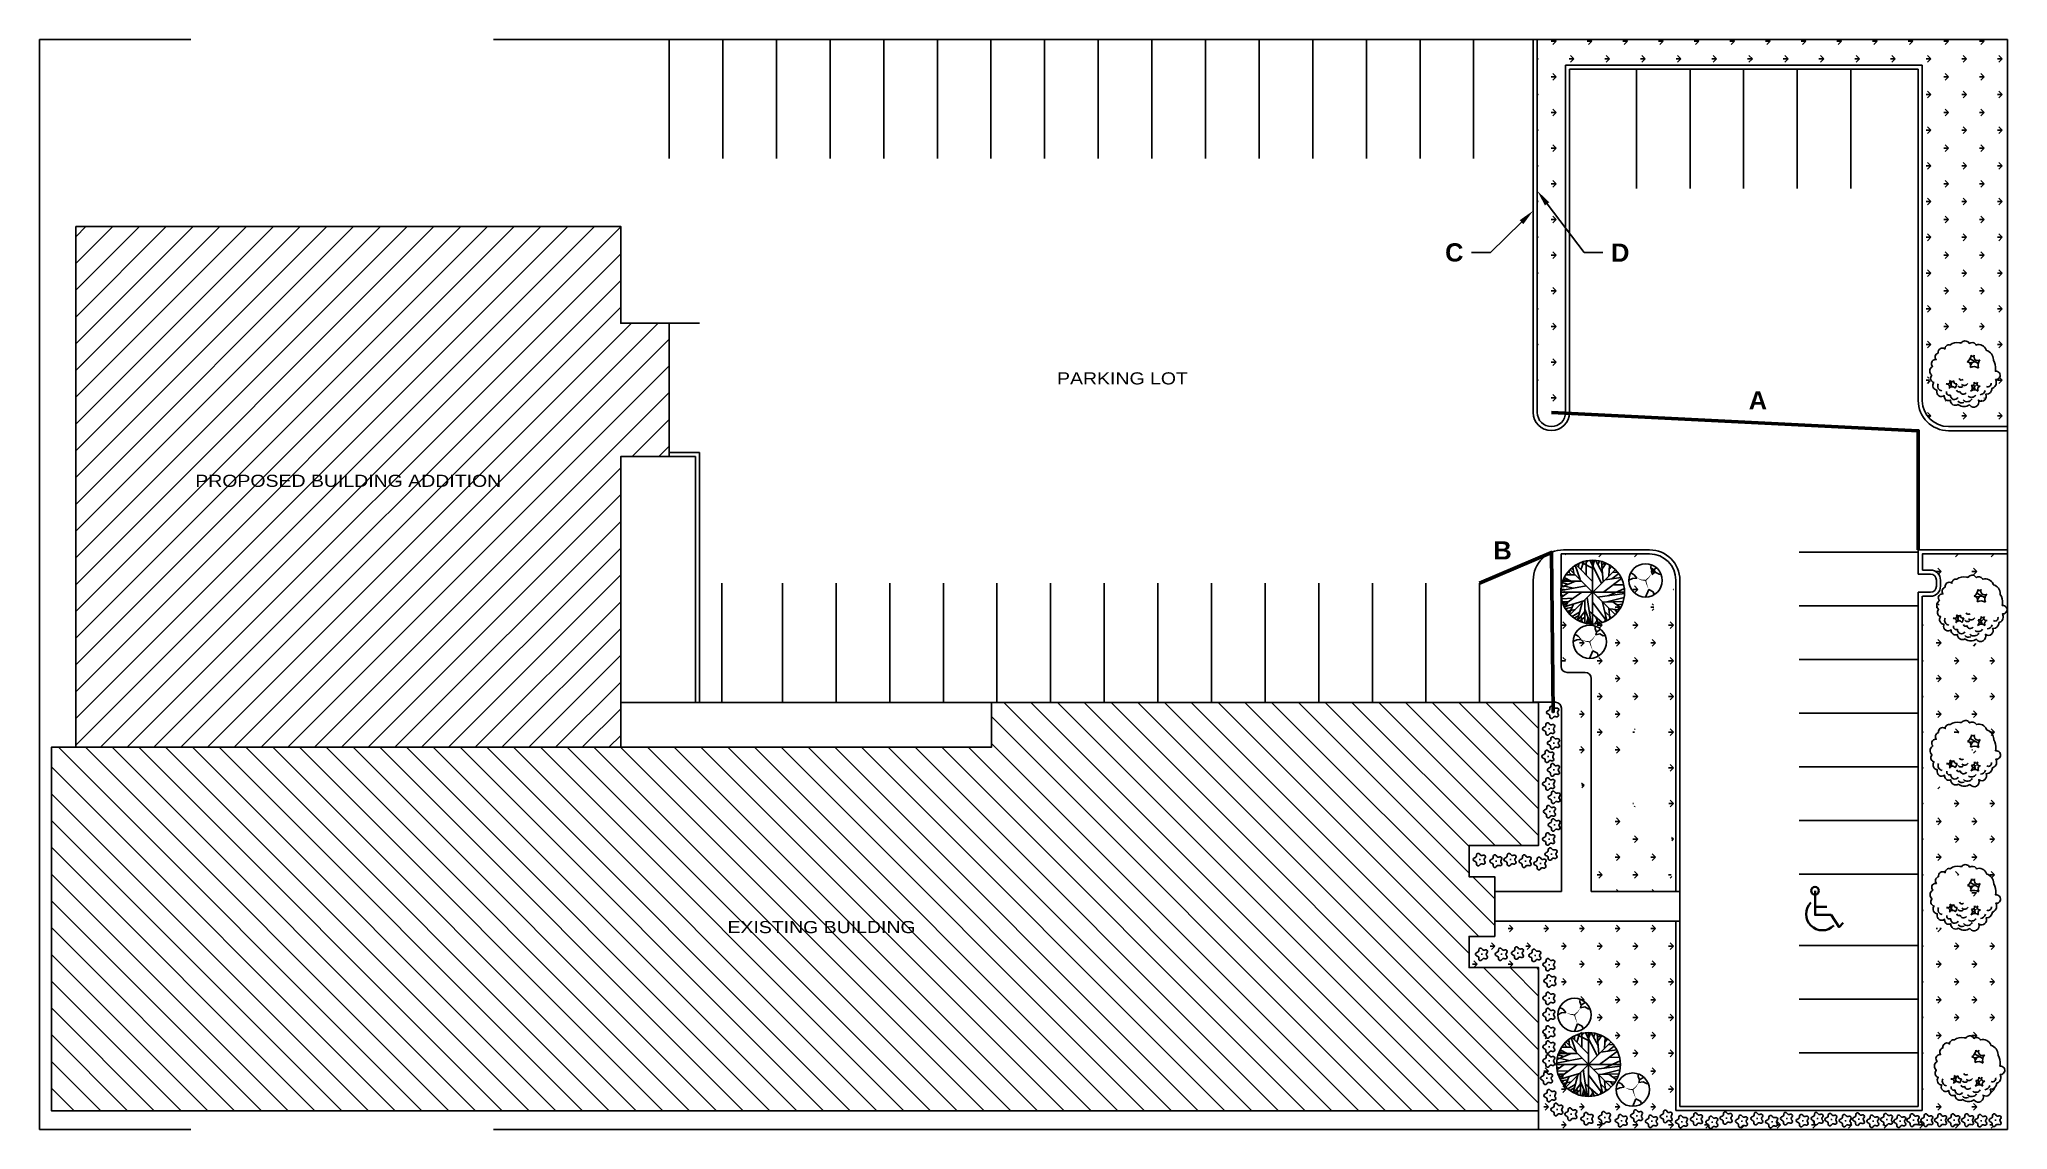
# Model space of a CAD drawing. Header units: feet. Extents: x 0 to 325, y 0 to 180.
import ezdxf
from ezdxf import colors
from ezdxf.entities.mleader import LeaderData, LeaderLine
from ezdxf.math import Vec2, Vec3

# ---------------------------------------------------------------- set-up
doc = ezdxf.new("R2010")
doc.units = ezdxf.units.FT
doc.header["$MEASUREMENT"] = 0
doc.linetypes.add('PHANTOM', pattern=[2.5, 1.25, -0.25, 0.25, -0.25, 0.25, -0.25])
doc.layers.get('0').update_dxf_attribs({"linetype": 'CONTINUOUS'})
for name, color, linetype in [('Arch_Site_ExBldg', 251, 'CONTINUOUS'), ('Arch_Site_ExConcCurb', 5, 'CONTINUOUS'), ('Arch_Site_ExParking_Stalls', 4, 'CONTINUOUS'), ('Arch_Site_Propline', 4, 'PHANTOM'), ('Arch_Site_SHRUBS', 92, 'CONTINUOUS'), ('Arch_Site_Text', 7, 'CONTINUOUS'), ('Arch_Site_TREES', 84, 'CONTINUOUS'), ('Arch_Sitel_Bldg.', 43, 'CONTINUOUS'), ('GE-002-2', 40, 'CONTINUOUS')]:
    doc.layers.add(name, color=color, linetype=linetype)
doc.styles.add('SANS-115', font='sanss___.ttf', dxfattribs={"width": 1.15})
doc.styles.add('SANSSERIFBOLD', font='sanssb__.ttf')
pattern_1 = [(180, (-21.8754, 121.607), (-2.946278, -2.946278), [0.78125, -5.111307]), (135, (-21.8754, 121.607), (-2.94628, -2.94628), [0.78125, -3.385417]), (225, (-21.8754, 121.607), (2.94628, -2.94628), [0.78125, -3.385417])]

msp = doc.modelspace()

# ---------------------------------------------------------------- texts
at = {"color": 1, "style": 'SANSSERIFBOLD'}
for s, p in [('A', (282.25, 118.91)), ('B', (240.09, 94.13))]:
    msp.add_text(s, height=3, dxfattribs=at).set_placement(p)
at = {"layer": 'Arch_Site_Text', "char_height": 2, "style": 'SANS-115'}
for s, insert, width, attachment_point in [('PARKING LOT', (168.04, 125.03), 23.3493, 1), ('PROPOSED BUILDING ADDITION', (51, 108.12), 49.6125, 2), ('EXISTING BUILDING', (113.62, 34.44), 30.5058, 1)]:
    msp.add_mtext(s, dxfattribs=dict(at, insert=insert, width=width, attachment_point=attachment_point))

# ---------------------------------------------------------------- blocks, each defined once
blk = doc.blocks.new('Tree1')
for p, q in [((1.84, 2.22), (0.88, 2.09)), ((2.29, 1.95), (0.94, 2.73)), ((1.36, 2.18), (1.07, 1.72)), ((-2.02, -1.91), (-2.4, -1.31)), ((-2.21, -1.54), (-2.05, -1.04)), ((1.75, -2.23), (1.3, -2.05)), ((1.81, -2.42), (1.55, -1.63)), ((1.68, -1.91), (2.16, -1.45))]:
    blk.add_line(p, q)
blk.add_lwpolyline([(-0.65, 5.35), (-0.79, 5.38, 0.233912), (-2.39, 5.01, 0.503334), (-3.2, 4.36), (-3.27, 4.4, 0.669178), (-4.3, 3.71), (-4.4, 3.66, 0.501791), (-4.65, 2.59), (-4.79, 2.59, 0.669753), (-5.25, 1.48), (-5.32, 1.43, 0.506877), (-5.39, 0.04), (-5.49, -0.14, 0.50807), (-5.04, -1.16), (-5.07, -1.21, 0.604429), (-4.51, -2.42), (-4.54, -2.56, 0.721665), (-3.31, -3.34), (-3.31, -3.48, 0.571157), (-2.29, -4.09), (-2.29, -4.13, 0.58413), (-1.05, -4.83), (-0.98, -4.88, 0.29945), (0.85, -4.88), (0.89, -4.92, 0.881287), (2.33, -4.09), (2.4, -4.13, 0.773911), (3.53, -3.11), (3.6, -3.11, 0.41034), (4.59, -2.14), (4.7, -2.09, 0.446165), (5.15, -0.7), (5.22, -0.7, 1.078884), (5.12, 0.69), (5.15, 0.97, 0.178022), (4.8, 2.5), (4.8, 2.59, 0.336876), (3.64, 4.12), (3.6, 4.22, 0.401413), (1.95, 5.01), (1.88, 5.1, 0.392042), (0.82, 5.28), (0.75, 5.38, 0.518997), (-0.52, 5.33)], format="xyb", close=True)
for centre, radius, start, end in [((-0.51, 3.55), 1.66, 307.2011, 352.3009), ((1.39, 3.4), 0.268, 196.6364, 343.3636), ((2.22, 3.06), 0.629, 154.7784, 305.3166), ((0.44, 1.61), 0.613, 329.9007, 85.4842), ((1.59, 0.05), 1.39, 56.3805, 116.0143), ((3.5, 1.71), 1.25, 137.6158, 203.209), ((-3.62, -1.78), 0.776, 151.0951, 264.9167), ((-2.78, -1.06), 0.4, 239.3789, 31.1177), ((-2.95, -1.91), 0.506, 326.9926, 92.917), ((-2.49, -2.84), 0.455, 160.7898, 297.9907), ((-2, -2.46), 0.593, 37.7844, 152.7504), ((-2.08, -0.6), 0.436, 215.1672, 317.0471), ((-1.62, -3.34), 0.656, 171.6823, 330.9212), ((-1.35, -1), 0.419, 166.1806, 284.8346), ((-4.09, -0.62), 2.95, 329.9502, 344.4972), ((-0.96, -2.44), 0.314, 184.6947, 318.1365), ((-0.62, -1.47), 0.504, 210.0333, 316.9232), ((-0.47, -0.34), 0.438, 206.6201, 310.304), ((-0.15, -2.51), 0.598, 192.6971, 322.8693), ((0, -0.98), 0.699, 227.4798, 327.3238), ((1.17, -2.79), 0.842, 229.5022, 327.1741), ((0.68, -2.1), 0.619, 305.7896, 42.2257), ((1.67, -3.56), 1.15, 56.8511, 123.1489), ((1.24, -1.28), 0.411, 255.9127, 21.7324), ((1.91, -1.06), 0.297, 193.1088, 346.8912), ((2.48, -1.4), 0.394, 136.4013, 289.6309), ((2.75, -2.3), 0.546, 104.3993, 213.1112), ((2.55, -2.27), 0.927, 273.7672, 345.2386), ((3.93, -1.39), 0.498, 238.8912, 14.5226), ((-0.43, -3.69), 0.864, 220.7316, 293.3103), ((0.46, -3.42), 0.931, 223.9191, 330.2475)]:
    blk.add_arc(centre, radius, start, end)
blk = doc.blocks.new('Tree2')
for p, q in [((-4.03, 3.36), (-3.56, 2.9)), ((-3.86, 3.2), (-3.9, 3.54)), ((3.69, 3.69), (-3.69, -3.69)), ((3.69, -3.69), (-3.69, 3.69)), ((-3.53, 3.92), (-3.21, 3.8)), ((-3.25, 4.13), (-3.1, 3.12)), ((-2.87, 4.43), (-2.05, 2.07)), ((-2.74, 4.49), (-0.02, 1.77)), ((-2.32, 4.09), (-2.31, 4.73)), ((-1.94, 3.7), (-1.46, 5.07)), ((-1.86, 4.91), (0, 3.96)), ((-1.1, 4.83), (-0.7, 5.23)), ((-1.09, 2.83), (-1.1, 5.17)), ((-0.47, 5.25), (1.45, 1.48)), ((0.21, 4.83), (-0.13, 5.27)), ((0, 5.27), (0, -5.27)), ((0.04, 4.27), (0.32, 5.25)), ((1.61, 3.12), (0.48, 5.25)), ((0.86, 4.53), (1.13, 5.15)), ((1.73, 1.71), (1.44, 5.07)), ((1.5, 4.49), (2.04, 4.85)), ((1.56, 3.84), (2.24, 4.77)), ((2.78, 4.47), (2.66, 2.69)), ((2.74, 3.74), (3.15, 4.23)), ((3.26, 3.26), (4.1, 3.3)), ((-5.27, 0), (5.27, 0)), ((-5.25, 0.25), (-1.06, 1.06)), ((-2.84, 1.81), (-5.2, 0.82)), ((-5.16, 1.12), (-3.16, 0.66)), ((-5.02, 1.58), (-4.13, 1.3)), ((-4.92, 1.83), (-1.83, 1.83)), ((-4.82, 2.15), (-4.2, 1.85)), ((-4.8, -2.17), (-1.78, 0.01)), ((-4.68, 2.41), (-3.53, 1.83)), ((-4.38, 2.88), (-2.88, 2.88)), ((4.78, 2.23), (1.84, 0.03)), ((2.05, 2.05), (4.69, 2.41)), ((2.58, -0.59), (5.23, 0.62)), ((3.18, 2.21), (4.3, 3.08)), ((3.39, 1.18), (5.12, 1.2)), ((-5.25, -0.43), (-4.77, -0.59)), ((-3.98, -0.01), (-5.19, -0.88)), ((-5.14, -1.08), (-3.21, -1.02)), ((-5.02, -1.62), (-3.98, -1.58)), ((-4.63, -1.6), (-4.88, -1.94)), ((-4.68, -2.41), (-1.47, -1.46)), ((-3.42, -2.55), (-4.52, -2.69)), ((-4.15, -1.7), (-4.41, -2.31)), ((-4.09, -2.65), (-4.35, -2.95)), ((-2.85, -2.85), (-4.23, -3.13)), ((-3.84, -3.05), (-4.1, -3.28)), ((-3.16, -1.98), (-3.87, -3.56)), ((-1.75, -1.78), (-2.51, -4.63)), ((-1.29, -3.19), (-2.43, -4.65)), ((-1.3, -1.32), (-1.29, -5.07)), ((-1.29, -2.83), (-0.34, -5.23)), ((-0.89, -0.88), (-0.22, -5.25)), ((-0.54, -3.19), (1.57, -5.01)), ((0, -1.68), (2.27, -4.73)), ((0.82, -0.81), (5.24, -0.25)), ((1.64, -1.64), (2.35, -4.69)), ((1.65, -1.64), (5.04, -1.52)), ((2.01, -3.21), (3.11, -4.26)), ((2.32, -1.62), (5.18, -0.86)), ((2.67, -2.65), (2.84, -4.4)), ((2.77, -2.75), (4.36, -2.93)), ((3.35, -1.6), (4.61, -2.55)), ((3.65, -2.87), (4.05, -3.34)), ((4.04, -2.11), (4.89, -1.96)), ((-2.17, -3.32), (-3.41, -4.02)), ((-2.31, -3.86), (-3.05, -4.28)), ((-1.29, -4.16), (-2.2, -4.77)), ((-1.89, -4), (-1.75, -4.93)), ((-0.75, -4.18), (-1.01, -5.15)), ((-0.56, -4.63), (-0.82, -5.17)), ((0.74, -4.67), (0.34, -5.23)), ((0.52, -4.1), (0.93, -5.15)), ((2.18, -3.94), (2.02, -4.83))]:
    blk.add_line(p, q)
blk.add_circle((0, 0), 5.27)
blk = doc.blocks.new('Shrub')
for p, q in [((-2.75, 0.03), (-2.14, 0.32)), ((-2.46, 1.24), (-1.88, 0.94)), ((-2.14, 0.32), (-1.43, 0.39)), ((-1.88, 0.94), (-1.43, 0.39)), ((0.91, 2.59), (0.88, 2.15)), ((0.88, 2.15), (1.11, 1.6)), ((1.11, 1.6), (1.01, 1.16)), ((1.7, 1.3), (1.01, 1.16)), ((1.8, 2.08), (1.11, 1.6)), ((2.25, 1.01), (1.7, 1.3)), ((2.56, 1.02), (2.25, 1.01)), ((-0.02, -2.75), (0.51, -1.51)), ((1.27, -1.88), (0.51, -1.51)), ((1.41, -2.36), (1.27, -1.88))]:
    blk.add_line(p, q)
for points in [[(-1.43, 0.39, 0, 0.115, 0), (-0.7, 0.09, 0.115, 0.183, 0), (0, 0, 0.183, 0.183, 0)], [(1.01, 1.16, 0, 0.115, 0), (0.52, 0.48, 0.115, 0.183, 0), (0, 0, 0, 0, 0)], [(0.51, -1.51, 0, 0.115, 0), (0.21, -0.68, 0.115, 0.183, 0), (0, 0, 0, 0, 0)]]:
    blk.add_lwpolyline(points, format="xyseb")
blk.add_circle((0, 0), 2.75)
blk = doc.blocks.new('Plant')
blk.add_lwpolyline([(-0.02, -0.92, -0.726543), (-0.54, -0.74), (-0.54, -0.58, 0.32492), (-0.73, -0.31), (-0.88, -0.26, -0.726543), (-0.87, 0.28), (-0.72, 0.33, 0.32492), (-0.52, 0.6), (-0.52, 0.76, -0.726543), (0, 0.92), (0.09, 0.79, 0.32492), (0.41, 0.68), (0.56, 0.73, -0.726543), (0.87, 0.28), (0.78, 0.16, 0.32492), (0.77, -0.18), (0.86, -0.31, -0.726543), (0.54, -0.74), (0.39, -0.69, 0.32492), (0.07, -0.79)], format="xyb", close=True)
for points in [[(-0.09, 0), (0.09, 0)], [(0, -0.09), (0, 0.09)]]:
    blk.add_lwpolyline(points)
blk = doc.blocks.new('HC')
at = {"color": 1, "lineweight": 30}
for points in [[(-0.0421, 0.0799), (-0.0421, 0.064), (-0.0421, 0.0136), (0.0071, 0.0136)], [(-0.0421, 0.0136), (-0.0421, -0.0196), (0.0243, -0.0196), (0.0575, -0.07), (0.0747, -0.0528)]]:
    blk.add_lwpolyline(points, dxfattribs=at)
blk.add_circle((-0.0421, 0.0799), 0.016, dxfattribs=at)
blk.add_arc((-0.012, -0.0165), 0.0669, 135, 315, dxfattribs=at)

# ---------------------------------------------------------------- hatches: boundary and pattern name
at = {"layer": 'Arch_Site_ExBldg'}
h = msp.add_hatch(dxfattribs=at)
h.set_pattern_fill('LINE', color=256, scale=25, angle=135)
h.paths.add_polyline_path([(2, 63.12), (2, 3.12), (247.56, 3.12), (247.56, 26.74), (236.08, 26.74), (236.08, 31.91), (240.32, 31.91), (240.32, 41.74), (236.08, 41.74), (236.08, 46.91), (247.56, 46.91), (247.56, 70.54), (157.2, 70.54), (157.2, 63.12)])
h.paths.add_polyline_path([(112.83, 31.3), (144.34, 31.3), (144.34, 35.5), (112.83, 35.5)], flags=24)
at = {"layer": 'Arch_Site_TREES'}
h = msp.add_hatch(dxfattribs=at)
h.set_pattern_fill('GRASS', color=256, scale=4.16667, angle=90, style=0)
edge = h.paths.add_edge_path()
edge.add_arc((315.24, 120.39), 4.33, 180, 270)
edge.add_line((315.24, 116.06), (325, 116.06))
edge.add_line((325, 116.06), (325, 180))
edge.add_line((325, 180), (247.33, 180))
edge.add_line((247.33, 180), (247.33, 118.4))
edge.add_arc((249.66, 118.4), 2.33, 180, 360)
edge.add_line((252, 118.4), (252, 175.75))
edge.add_line((252, 175.75), (310.91, 175.75))
edge.add_line((310.91, 175.75), (310.91, 120.39))
edge = h.paths.add_edge_path(flags=16)
edge.add_line((318.31, 129.96), (318.38, 129.87))
edge.add_arc((318.81, 129.2), 0.79, 37.2348, 122.8639, ccw=False)
edge.add_line((319.44, 129.68), (319.51, 129.59))
edge.add_arc((319.92, 128.33), 1.33, 20.8068, 108.2914, ccw=False)
edge.add_line((321.16, 128.8), (321.2, 128.71))
edge.add_arc((320.77, 127.18), 1.59, 0, 74.4697, ccw=False)
edge.add_line((322.36, 127.18), (322.36, 127.08))
edge.add_arc((320.46, 125.84), 2.28, -7.219, 33.1575, ccw=False)
edge.add_line((322.71, 125.55), (322.68, 125.28))
edge.add_arc((322.78, 124.58), 0.7, -90, 98.6922, ccw=False)
edge.add_line((322.78, 123.88), (322.71, 123.88))
edge.add_arc((321.86, 123.39), 0.984, -66.3179, 29.861, ccw=False)
edge.add_line((322.26, 122.49), (322.15, 122.45))
edge.add_arc((321.16, 122.46), 0.987, 270, 359.2411, ccw=False)
edge.add_line((321.16, 121.47), (321.09, 121.47))
edge.add_arc((320.4, 121.11), 0.786, -123.3407, 27.606, ccw=False)
edge.add_line((319.96, 120.45), (319.89, 120.5))
edge.add_arc((319.12, 120.17), 0.841, -142.7652, 22.7921, ccw=False)
edge.add_line((318.45, 119.66), (318.41, 119.71))
edge.add_arc((317.5, 121.1), 1.67, 236.6593, 303.3407, ccw=False)
edge.add_line((316.58, 119.71), (316.51, 119.75))
edge.add_arc((316.09, 120.45), 0.813, 180, 301.1618, ccw=False)
edge.add_line((315.27, 120.45), (315.27, 120.5))
edge.add_arc((314.94, 121.1), 0.689, 180, 298.9327, ccw=False)
edge.add_line((314.25, 121.1), (314.25, 121.24))
edge.add_arc((313.77, 121.84), 0.772, 165.7841, 309.0507, ccw=False)
edge.add_line((313.02, 122.03), (313.05, 122.17))
edge.add_arc((313.09, 122.92), 0.752, 142.7652, 267.3651, ccw=False)
edge.add_line((312.49, 123.37), (312.52, 123.42))
edge.add_arc((312.67, 124.1), 0.693, 150.3169, 258.052, ccw=False)
edge.add_line((312.07, 124.44), (312.17, 124.63))
edge.add_arc((312.72, 125.3), 0.864, 123.3407, 230.8583, ccw=False)
edge.add_line((312.24, 126.02), (312.31, 126.06))
edge.add_arc((312.77, 126.53), 0.651, 90, 225.2493, ccw=False)
edge.add_line((312.77, 127.18), (312.91, 127.18))
edge.add_arc((313.43, 127.62), 0.683, 113.6821, 220.2705, ccw=False)
edge.add_line((313.16, 128.24), (313.27, 128.29))
edge.add_arc((313.92, 128.43), 0.669, 56.6593, 191.8176, ccw=False)
edge.add_line((314.29, 128.99), (314.36, 128.94))
edge.add_arc((315, 128.96), 0.647, 75.2564, 182.1271, ccw=False)
edge.add_arc((316.35, 128.16), 1.85, 76.9277, 129.5896, ccw=False)
edge.add_line((316.77, 129.97), (316.91, 129.93))
edge.add_line((316.91, 129.93), (317.04, 129.91))
edge.add_arc((317.69, 129.49), 0.777, 37.2348, 146.9516, ccw=False)
edge = h.paths.add_edge_path(flags=0)
edge.add_arc((319.78, 127.64), 0.629, 154.7784, 159.9101, ccw=False)
edge.add_arc((318.95, 127.99), 0.268, 331.3248, 343.3636, ccw=False)
edge.add_arc((319.78, 127.64), 0.629, 159.9101, 321.6843)
edge.add_arc((321.06, 126.29), 1.25, 129.3852, 203.209)
edge.add_arc((319.15, 124.64), 1.39, 56.3805, 116.0143)
edge.add_arc((318, 126.2), 0.613, 329.9007, 445.4842)
edge.add_arc((317.05, 128.13), 1.66, 307.2011, 358.9342)
edge.add_arc((318.95, 127.99), 0.268, 154.5986, 331.3248)
edge = h.paths.add_edge_path(flags=0)
edge.add_arc((316.21, 123.58), 0.419, 136.4708, 284.8346)
edge.add_arc((313.47, 123.97), 2.95, 329.9502, 344.4972, ccw=False)
edge.add_arc((315.56, 122.13), 0.593, 37.7844, 147.4509)
edge.add_arc((314.61, 122.67), 0.506, 326.9926, 333.2088, ccw=False)
edge.add_arc((315.56, 122.13), 0.593, 147.4509, 152.7504, ccw=False)
edge.add_arc((314.61, 122.67), 0.506, 333.2088, 423.4065)
edge.add_arc((314.78, 123.52), 0.4, 239.3789, 276.9446, ccw=False)
edge.add_arc((314.61, 122.67), 0.506, 63.4065, 92.917, ccw=False)
edge.add_arc((314.78, 123.52), 0.4, 276.9446, 395.3392)
edge.add_arc((315.48, 123.98), 0.436, 211.2896, 345.6043)
edge = h.paths.add_edge_path(flags=0)
edge.add_arc((318.8, 123.3), 0.411, 14.5023, 21.7324, ccw=False)
edge.add_arc((319.47, 123.52), 0.297, 203.1259, 312.0149)
edge.add_arc((320.04, 123.18), 0.394, 136.4013, 162.5048, ccw=False)
edge.add_arc((319.47, 123.52), 0.297, 312.0149, 346.8912, ccw=False)
edge.add_arc((320.04, 123.18), 0.394, 162.5048, 283.5548)
edge.add_arc((320.31, 122.28), 0.546, 104.3993, 108.7863, ccw=False)
edge.add_arc((320.04, 123.18), 0.394, 283.5548, 289.6309, ccw=False)
edge.add_arc((320.31, 122.28), 0.546, 108.7863, 213.1112)
edge.add_arc((319.23, 121.02), 1.15, 56.8511, 125.0014)
edge.add_arc((318.24, 122.49), 0.619, 302.3607, 402.2257)
edge.add_arc((318.8, 123.3), 0.411, 255.9127, 374.5023)
edge.add_arc((319.47, 123.52), 0.297, 193.1088, 203.1259, ccw=False)
h = msp.add_hatch(dxfattribs=at)
h.set_pattern_fill('GRASS', color=256, scale=4.166667, angle=90, style=0)
h.set_pattern_definition(pattern_1)
h.paths.add_polyline_path([(318.12, 80.34), (318.05, 80.39, -0.58413), (316.81, 81.08), (316.81, 81.13, -0.571157), (315.79, 81.73), (315.79, 81.87, -0.721665), (314.56, 82.66), (314.59, 82.8, -0.604429), (314.03, 84), (314.06, 84.05, -0.50807), (313.61, 85.07), (313.71, 85.26, -0.506877), (313.78, 86.65), (313.85, 86.69, -0.669753), (314.31, 87.81), (314.45, 87.81, -0.501791), (314.7, 88.88), (314.8, 88.92, -0.669178), (315.83, 89.62), (315.9, 89.57, -0.503334), (316.71, 90.22, -0.233912), (318.31, 90.6), (318.45, 90.56), (318.58, 90.55, -0.518997), (319.85, 90.59), (319.92, 90.5, -0.392042), (320.97, 90.31), (321.05, 90.22, -0.401413), (322.7, 89.43), (322.74, 89.34, -0.336876), (323.9, 87.81), (323.9, 87.72, -0.178022), (324.25, 86.18), (324.22, 85.91, -0.381766), (325, 85.4), (325, 95.04), (310.92, 95.04), (310.92, 92.38), (312.25, 92.38, -0.414214), (313.92, 90.72), (313.92, 89.72, -0.414214), (312.25, 88.05), (310.91, 88.05), (310.91, 3.16), (270.21, 3.16), (270.21, 34.4), (240.32, 34.4), (240.32, 31.94), (236.01, 31.94), (236.01, 26.77), (247.56, 26.77), (247.56, 3.12), (247.56, 0), (325, 0), (325, 85.03, -0.338911), (324.32, 84.51), (324.25, 84.51, -0.446165), (323.8, 83.12), (323.69, 83.08, -0.41034), (322.7, 82.1), (322.63, 82.1, -0.773911), (321.5, 81.08), (321.43, 81.13, -0.881287), (319.99, 80.29), (319.95, 80.34, -0.29945)])
h.paths.add_polyline_path([(318.13, 65.48), (318.2, 65.38, -0.392042), (319.26, 65.2), (319.33, 65.11, -0.401413), (320.99, 64.32), (321.02, 64.22, -0.336876), (322.19, 62.69), (322.19, 62.6, -0.178022), (322.54, 61.07), (322.5, 60.79, -1.078884), (322.61, 59.4), (322.54, 59.4, -0.446165), (322.08, 58.01), (321.98, 57.96, -0.41034), (320.99, 56.99), (320.92, 56.99, -0.773911), (319.79, 55.97), (319.72, 56.01, -0.881287), (318.27, 55.18), (318.24, 55.22, -0.29945), (316.4, 55.22), (316.33, 55.27, -0.58413), (315.1, 55.97), (315.1, 56.01, -0.571157), (314.08, 56.62), (314.08, 56.75, -0.721665), (312.84, 57.54), (312.88, 57.68, -0.604429), (312.31, 58.89), (312.35, 58.94, -0.50807), (311.89, 59.96), (312, 60.14, -0.506877), (312.07, 61.53), (312.14, 61.58, -0.669753), (312.6, 62.69), (312.74, 62.69, -0.501791), (312.98, 63.76), (313.09, 63.81, -0.669178), (314.11, 64.5), (314.18, 64.46, -0.503334), (314.99, 65.11, -0.233912), (316.59, 65.48), (316.74, 65.45), (316.86, 65.43, -0.518997)], flags=16)
h.paths.add_polyline_path([(319.03, 63.43, -0.052577), (319.01, 63.37, 0.735962), (319.97, 62.65, 0.294284), (319.74, 61.31, 0.266237), (318.36, 61.4, 0.551935), (317.88, 62.32, 0.199365), (318.52, 63.43, 0.666214), (319.01, 63.37, -0.022395)], flags=0)
h.paths.add_polyline_path([(319, 58.97, -0.031558), (319.02, 58.92, 0.514421), (319.49, 58.82, -0.114393), (319.58, 58.97, -0.153362), (319.49, 58.82, 0.583475), (319.96, 58.31, -0.019144), (320, 58.33, -0.026518), (319.96, 58.31, 0.489488), (319.68, 57.5, 0.297627), (318.42, 57.5, 0.447511), (318.52, 58.42, 0.569174), (319.02, 58.92, -0.043736)], flags=0)
h.paths.add_polyline_path([(315.63, 59.2, 0.569546), (316.14, 58.69, -0.063559), (315.85, 58, 0.518719), (314.88, 57.96, -0.02713), (314.86, 57.91, -0.023128), (314.88, 57.96, 0.415224), (314.66, 58.64, -0.165395), (314.41, 58.69, -0.12948), (314.66, 58.64, 0.543934), (314.95, 59.25, 0.476332)], flags=0)
h.paths.add_polyline_path([(318.14, 42.09), (318.22, 41.99, -0.392042), (319.27, 41.81), (319.34, 41.72, -0.401413), (321, 40.93), (321.04, 40.83, -0.336876), (322.2, 39.3), (322.2, 39.21, -0.178022), (322.55, 37.68), (322.52, 37.4, -1.078884), (322.62, 36.01), (322.55, 36.01, -0.446165), (322.09, 34.62), (321.99, 34.57, -0.41034), (321, 33.6), (320.93, 33.6, -0.773911), (319.8, 32.58), (319.73, 32.62, -0.881287), (318.29, 31.79), (318.25, 31.83, -0.29945), (316.42, 31.83), (316.35, 31.88, -0.58413), (315.11, 32.58), (315.11, 32.62, -0.571157), (314.09, 33.23), (314.09, 33.37, -0.721665), (312.86, 34.15), (312.89, 34.29, -0.604429), (312.33, 35.5), (312.36, 35.55, -0.50807), (311.9, 36.57), (312.01, 36.75, -0.506877), (312.08, 38.14), (312.15, 38.19, -0.669753), (312.61, 39.3), (312.75, 39.3, -0.501791), (313, 40.37), (313.1, 40.42, -0.669178), (314.13, 41.11), (314.2, 41.07, -0.503334), (315.01, 41.72, -0.233912), (316.61, 42.09), (316.75, 42.06), (316.88, 42.04, -0.518997)], flags=16)
h.paths.add_polyline_path([(319.05, 40.04, -0.052577), (319.03, 39.98, 0.735962), (319.98, 39.26, 0.294284), (319.75, 37.92, 0.266237), (318.37, 38.01, 0.551935), (317.89, 38.93, 0.199365), (318.53, 40.04, 0.666214), (319.03, 39.98, -0.022395)], flags=0)
h.paths.add_polyline_path([(315.64, 35.81, 0.569546), (316.15, 35.3, -0.063559), (315.86, 34.62, 0.518719), (314.9, 34.57, -0.02713), (314.87, 34.52, -0.023128), (314.9, 34.57, 0.415224), (314.67, 35.25, -0.165395), (314.42, 35.3, -0.12948), (314.67, 35.25, 0.543934), (314.96, 35.86, 0.476332)], flags=0)
h.paths.add_polyline_path([(319.02, 35.58, -0.031558), (319.03, 35.53, 0.514421), (319.5, 35.43, -0.114393), (319.59, 35.58, -0.153362), (319.5, 35.43, 0.583475), (319.97, 34.92, -0.019144), (320.01, 34.94, -0.026518), (319.97, 34.92, 0.489488), (319.69, 34.11, 0.297627), (318.44, 34.11, 0.447511), (318.53, 35.03, 0.569174), (319.03, 35.53, -0.043736)], flags=0)
h.paths.add_polyline_path([(319.35, 15.17), (319.42, 15.08, -0.392042), (320.48, 14.89), (320.55, 14.8, -0.401413), (322.21, 14.01), (322.24, 13.92, -0.336876), (323.41, 12.39), (323.41, 12.29, -0.178022), (323.76, 10.76), (323.73, 10.48, -1.078884), (323.83, 9.09), (323.76, 9.09, -0.446165), (323.3, 7.7), (323.2, 7.65, -0.41034), (322.21, 6.68), (322.14, 6.68, -0.773911), (321.01, 5.66), (320.94, 5.71, -0.881287), (319.49, 4.87), (319.46, 4.92, -0.29945), (317.63, 4.92), (317.55, 4.96, -0.58413), (316.32, 5.66), (316.32, 5.71, -0.571157), (315.3, 6.31), (315.3, 6.45, -0.721665), (314.06, 7.24), (314.1, 7.38, -0.604429), (313.54, 8.58), (313.57, 8.63, -0.50807), (313.11, 9.65), (313.22, 9.83, -0.506877), (313.29, 11.23), (313.36, 11.27, -0.669753), (313.82, 12.39), (313.96, 12.39, -0.501791), (314.21, 13.45), (314.31, 13.5, -0.669178), (315.33, 14.2), (315.4, 14.15, -0.503334), (316.22, 14.8, -0.233912), (317.81, 15.18), (317.96, 15.14), (318.08, 15.12, -0.518997)], flags=16)
h.paths.add_polyline_path([(319.74, 13.12, 0.666214), (320.23, 13.07, -0.022395), (320.26, 13.12, -0.052577), (320.23, 13.07, 0.735962), (321.19, 12.34, 0.294284), (320.96, 11.01, 0.266237), (319.58, 11.1, 0.551935), (319.1, 12.02, 0.199365)], flags=0)
h.paths.add_polyline_path([(316.17, 8.94, 0.476332), (316.85, 8.89, 0.569546), (317.36, 8.39, -0.063559), (317.07, 7.7, 0.518719), (316.1, 7.65, -0.02713), (316.08, 7.61, -0.023128), (316.1, 7.65, 0.415224), (315.88, 8.33, -0.165395), (315.63, 8.39, -0.12948), (315.88, 8.33, 0.543934)], flags=0)
h.paths.add_polyline_path([(320.22, 8.66, -0.031558), (320.24, 8.61, 0.514421), (320.71, 8.51, -0.114393), (320.8, 8.66, -0.153362), (320.71, 8.51, 0.583475), (321.18, 8.01, -0.019144), (321.22, 8.02, -0.026518), (321.18, 8.01, 0.489488), (320.9, 7.19, 0.297627), (319.64, 7.19, 0.447511), (319.74, 8.11, 0.569174), (320.24, 8.61, -0.043736)], flags=0)
h.paths.add_polyline_path([(318.45, 2.48), (318.55, 2.35, 0.32492), (318.86, 2.24), (319.01, 2.29, -0.726543), (319.33, 1.84), (319.23, 1.72, 0.32492), (319.23, 1.38), (319.32, 1.25, -0.726543), (319, 0.82), (318.85, 0.87, 0.32492), (318.53, 0.77), (318.43, 0.64, -0.726543), (317.92, 0.82), (317.92, 0.98, 0.32492), (317.73, 1.25), (317.58, 1.3, -0.726543), (317.58, 1.84), (317.73, 1.89, 0.32492), (317.93, 2.16), (317.94, 2.31, -0.726543)], flags=16)
h.paths.add_polyline_path([(316.18, 2.48), (316.27, 2.35, 0.32492), (316.59, 2.24), (316.74, 2.29, -0.726543), (317.05, 1.84), (316.96, 1.72, 0.32492), (316.95, 1.38), (317.05, 1.25, -0.726543), (316.72, 0.82), (316.57, 0.87, 0.32492), (316.25, 0.77), (316.16, 0.64, -0.726543), (315.64, 0.82), (315.65, 0.98, 0.32492), (315.45, 1.25), (315.3, 1.3, -0.726543), (315.31, 1.84), (315.46, 1.89, 0.32492), (315.66, 2.16), (315.66, 2.31, -0.726543)], flags=16)
h.paths.add_polyline_path([(323, 2.48), (323.09, 2.35, 0.32492), (323.41, 2.24), (323.56, 2.29, -0.726543), (323.87, 1.84), (323.78, 1.72, 0.32492), (323.78, 1.38), (323.87, 1.25, -0.726543), (323.54, 0.82), (323.39, 0.87, 0.32492), (323.07, 0.77), (322.98, 0.64, -0.726543), (322.47, 0.82), (322.47, 0.98, 0.32492), (322.27, 1.25), (322.12, 1.3, -0.726543), (322.13, 1.84), (322.28, 1.89, 0.32492), (322.48, 2.16), (322.48, 2.31, -0.726543)], flags=16)
h.paths.add_polyline_path([(320.64, 2.39), (320.73, 2.26, 0.32492), (321.05, 2.15), (321.2, 2.2, -0.726543), (321.51, 1.76), (321.42, 1.63, 0.32492), (321.41, 1.29), (321.51, 1.17, -0.726543), (321.18, 0.73), (321.03, 0.78, 0.32492), (320.71, 0.68), (320.62, 0.56, -0.726543), (320.1, 0.73), (320.11, 0.89, 0.32492), (319.91, 1.16), (319.76, 1.21, -0.726543), (319.77, 1.75), (319.92, 1.8, 0.32492), (320.12, 2.07), (320.12, 2.23, -0.726543)], flags=16)
h.paths.add_polyline_path([(313.99, 2.48), (314.09, 2.35, 0.32492), (314.4, 2.24), (314.55, 2.29, -0.726543), (314.87, 1.84), (314.77, 1.72, 0.32492), (314.77, 1.38), (314.86, 1.25, -0.726543), (314.54, 0.82), (314.39, 0.87, 0.32492), (314.07, 0.77), (313.97, 0.64, -0.726543), (313.46, 0.82), (313.46, 0.98, 0.32492), (313.27, 1.25), (313.12, 1.3, -0.726543), (313.12, 1.84), (313.27, 1.89, 0.32492), (313.47, 2.16), (313.48, 2.31, -0.726543)], flags=16)
h.paths.add_polyline_path([(311.72, 2.48), (311.81, 2.35, 0.32492), (312.13, 2.24), (312.28, 2.29, -0.726543), (312.59, 1.84), (312.5, 1.72, 0.32492), (312.49, 1.38), (312.59, 1.25, -0.726543), (312.26, 0.82), (312.11, 0.87, 0.32492), (311.79, 0.77), (311.7, 0.64, -0.726543), (311.18, 0.82), (311.19, 0.98, 0.32492), (310.99, 1.25), (310.84, 1.3, -0.726543), (310.85, 1.84), (311, 1.89, 0.32492), (311.2, 2.16), (311.2, 2.31, -0.726543)], flags=16)
h.paths.add_polyline_path([(309.45, 2.48), (309.54, 2.35, 0.32492), (309.86, 2.24), (310.01, 2.29, -0.726543), (310.32, 1.84), (310.22, 1.72, 0.32492), (310.22, 1.38), (310.31, 1.25, -0.726543), (309.99, 0.82), (309.84, 0.87, 0.32492), (309.52, 0.77), (309.42, 0.64, -0.726543), (308.91, 0.82), (308.91, 0.98, 0.32492), (308.72, 1.25), (308.57, 1.3, -0.726543), (308.58, 1.84), (308.73, 1.89, 0.32492), (308.93, 2.16), (308.93, 2.31, -0.726543)], flags=16)
h.paths.add_polyline_path([(307.26, 2.3), (307.35, 2.17, 0.32492), (307.67, 2.06), (307.82, 2.11, -0.726543), (308.13, 1.67), (308.04, 1.54, 0.32492), (308.03, 1.21), (308.13, 1.08, -0.726543), (307.8, 0.64), (307.65, 0.69, 0.32492), (307.33, 0.6), (307.24, 0.47, -0.726543), (306.72, 0.64), (306.73, 0.8, 0.32492), (306.53, 1.07), (306.38, 1.12, -0.726543), (306.39, 1.67), (306.54, 1.71, 0.32492), (306.74, 1.98), (306.74, 2.14, -0.726543)], flags=16)
h.paths.add_polyline_path([(305.07, 2.56), (305.17, 2.43, 0.32492), (305.48, 2.33), (305.63, 2.37, -0.726543), (305.95, 1.93), (305.85, 1.8, 0.32492), (305.85, 1.47), (305.94, 1.34, -0.726543), (305.62, 0.91), (305.47, 0.96, 0.32492), (305.15, 0.86), (305.05, 0.73, -0.726543), (304.54, 0.9), (304.54, 1.06, 0.32492), (304.35, 1.34), (304.2, 1.39, -0.726543), (304.2, 1.93), (304.35, 1.98, 0.32492), (304.55, 2.24), (304.56, 2.4, -0.726543)], flags=16)
h.paths.add_polyline_path([(302.8, 2.3), (302.89, 2.17, 0.32492), (303.21, 2.06), (303.36, 2.11, -0.726543), (303.67, 1.67), (303.58, 1.54, 0.32492), (303.57, 1.21), (303.67, 1.08, -0.726543), (303.34, 0.64), (303.19, 0.69, 0.32492), (302.87, 0.6), (302.78, 0.47, -0.726543), (302.26, 0.64), (302.27, 0.8, 0.32492), (302.07, 1.07), (301.92, 1.12, -0.726543), (301.93, 1.67), (302.08, 1.71, 0.32492), (302.28, 1.98), (302.28, 2.14, -0.726543)], flags=16)
h.paths.add_polyline_path([(300.44, 2.65), (300.53, 2.52, 0.32492), (300.85, 2.41), (301, 2.46, -0.726543), (301.31, 2.02), (301.22, 1.89, 0.32492), (301.21, 1.56), (301.3, 1.43, -0.726543), (300.98, 0.99), (300.83, 1.04, 0.32492), (300.51, 0.94), (300.42, 0.82, -0.726543), (299.9, 0.99), (299.91, 1.15, 0.32492), (299.71, 1.42), (299.56, 1.47, -0.726543), (299.57, 2.02), (299.72, 2.06, 0.32492), (299.92, 2.33), (299.92, 2.49, -0.726543)], flags=16)
h.paths.add_polyline_path([(298.25, 2.39), (298.34, 2.26, 0.32492), (298.66, 2.15), (298.81, 2.2, -0.726543), (299.13, 1.76), (299.03, 1.63, 0.32492), (299.03, 1.29), (299.12, 1.17, -0.726543), (298.79, 0.73), (298.65, 0.78, 0.32492), (298.33, 0.68), (298.23, 0.56, -0.726543), (297.72, 0.73), (297.72, 0.89, 0.32492), (297.53, 1.16), (297.38, 1.21, -0.726543), (297.38, 1.75), (297.53, 1.8, 0.32492), (297.73, 2.07), (297.74, 2.23, -0.726543)], flags=16)
h.paths.add_polyline_path([(295.89, 2.56), (295.98, 2.43, 0.32492), (296.3, 2.33), (296.45, 2.37, -0.726543), (296.77, 1.93), (296.67, 1.8, 0.32492), (296.67, 1.47), (296.76, 1.34, -0.726543), (296.43, 0.91), (296.28, 0.96, 0.32492), (295.96, 0.86), (295.87, 0.73, -0.726543), (295.36, 0.9), (295.36, 1.06, 0.32492), (295.16, 1.34), (295.01, 1.39, -0.726543), (295.02, 1.93), (295.17, 1.98, 0.32492), (295.37, 2.24), (295.37, 2.4, -0.726543)], flags=16)
h.paths.add_polyline_path([(294.49, 2.11), (294.4, 1.98, 0.32492), (294.39, 1.64), (294.48, 1.52, -0.726543), (294.16, 1.08), (294.01, 1.13, 0.32492), (293.69, 1.03), (293.6, 0.91, -0.726543), (293.08, 1.08), (293.08, 1.24, 0.32492), (292.89, 1.51), (292.74, 1.56, -0.726543), (292.75, 2.1), (292.9, 2.15, 0.32492), (293.1, 2.42), (293.1, 2.58, -0.726543), (293.62, 2.74), (293.71, 2.61, 0.32492), (294.03, 2.5), (294.18, 2.55, -0.726543)], flags=16)
h.paths.add_polyline_path([(292.04, 1.76), (291.95, 1.63, 0.32492), (291.94, 1.29), (292.04, 1.17, -0.726543), (291.71, 0.73), (291.56, 0.78, 0.32492), (291.24, 0.68), (291.15, 0.56, -0.726543), (290.63, 0.73), (290.64, 0.89, 0.32492), (290.44, 1.16), (290.29, 1.21, -0.726543), (290.3, 1.75), (290.45, 1.8, 0.32492), (290.65, 2.07), (290.65, 2.23, -0.726543), (291.17, 2.39), (291.26, 2.26, 0.32492), (291.58, 2.15), (291.73, 2.2, -0.726543)], flags=16)
h.paths.add_polyline_path([(289.42, 2.11), (289.32, 1.98, 0.32492), (289.32, 1.64), (289.41, 1.52, -0.726543), (289.09, 1.08), (288.94, 1.13, 0.32492), (288.62, 1.03), (288.52, 0.91, -0.726543), (288.01, 1.08), (288.01, 1.24, 0.32492), (287.82, 1.51), (287.67, 1.56, -0.726543), (287.68, 2.1), (287.83, 2.15, 0.32492), (288.03, 2.42), (288.03, 2.58, -0.726543), (288.55, 2.74), (288.64, 2.61, 0.32492), (288.96, 2.5), (289.11, 2.55, -0.726543)], flags=16)
h.paths.add_polyline_path([(286.97, 1.58), (286.88, 1.46, 0.32492), (286.87, 1.12), (286.96, 0.99, -0.726543), (286.64, 0.56), (286.49, 0.61, 0.32492), (286.17, 0.51), (286.08, 0.38, -0.726543), (285.56, 0.55), (285.56, 0.71, 0.32492), (285.37, 0.99), (285.22, 1.04, -0.726543), (285.23, 1.58), (285.38, 1.63, 0.32492), (285.58, 1.89), (285.58, 2.05, -0.726543), (286.1, 2.21), (286.19, 2.08, 0.32492), (286.51, 1.98), (286.66, 2.02, -0.726543)], flags=16)
h.paths.add_polyline_path([(284.52, 2.11), (284.43, 1.98, 0.32492), (284.42, 1.64), (284.52, 1.52, -0.726543), (284.19, 1.08), (284.04, 1.13, 0.32492), (283.72, 1.03), (283.63, 0.91, -0.726543), (283.11, 1.08), (283.12, 1.24, 0.32492), (282.92, 1.51), (282.77, 1.56, -0.726543), (282.78, 2.1), (282.93, 2.15, 0.32492), (283.13, 2.42), (283.13, 2.58, -0.726543), (283.65, 2.74), (283.74, 2.61, 0.32492), (284.06, 2.5), (284.21, 2.55, -0.726543)], flags=16)
h.paths.add_polyline_path([(281.99, 1.67), (281.89, 1.54, 0.32492), (281.89, 1.21), (281.98, 1.08, -0.726543), (281.66, 0.64), (281.51, 0.69, 0.32492), (281.19, 0.6), (281.09, 0.47, -0.726543), (280.58, 0.64), (280.58, 0.8, 0.32492), (280.39, 1.07), (280.24, 1.12, -0.726543), (280.24, 1.67), (280.39, 1.71, 0.32492), (280.59, 1.98), (280.6, 2.14, -0.726543), (281.11, 2.3), (281.21, 2.17, 0.32492), (281.52, 2.06), (281.67, 2.11, -0.726543)], flags=16)
h.paths.add_polyline_path([(279.45, 2.19), (279.36, 2.07, 0.32492), (279.35, 1.73), (279.44, 1.6, -0.726543), (279.12, 1.17), (278.97, 1.22, 0.32492), (278.65, 1.12), (278.55, 0.99, -0.726543), (278.04, 1.17), (278.04, 1.32, 0.32492), (277.85, 1.6), (277.7, 1.65, -0.726543), (277.71, 2.19), (277.86, 2.24, 0.32492), (278.06, 2.51), (278.06, 2.66, -0.726543), (278.58, 2.83), (278.67, 2.7, 0.32492), (278.99, 2.59), (279.14, 2.64, -0.726543)], flags=16)
h.paths.add_polyline_path([(250.17, 27.51), (250.08, 27.38, 0.32492), (250.08, 27.05), (250.17, 26.92, -0.726543), (249.84, 26.48), (249.69, 26.54, 0.32492), (249.37, 26.44), (249.28, 26.31, -0.726543), (248.76, 26.48), (248.77, 26.64, 0.32492), (248.57, 26.91), (248.42, 26.96, -0.726543), (248.43, 27.51), (248.58, 27.55, 0.32492), (248.78, 27.82), (248.78, 27.98, -0.726543), (249.3, 28.14), (249.39, 28.01, 0.32492), (249.71, 27.9), (249.86, 27.95, -0.726543)], flags=16)
h.paths.add_polyline_path([(256.23, 18.95, -1), (250.73, 18.95, -1)], flags=16)
h.paths.add_polyline_path([(277.09, 1.49), (276.99, 1.37, 0.32492), (276.99, 1.03), (277.08, 0.9, -0.726543), (276.76, 0.47), (276.61, 0.52, 0.32492), (276.29, 0.42), (276.19, 0.29, -0.726543), (275.68, 0.47), (275.68, 0.63, 0.32492), (275.49, 0.9), (275.34, 0.95, -0.726543), (275.35, 1.49), (275.5, 1.54, 0.32492), (275.7, 1.81), (275.7, 1.97, -0.726543), (276.22, 2.13), (276.31, 2, 0.32492), (276.63, 1.89), (276.78, 1.94, -0.726543)], flags=16)
h.paths.add_polyline_path([(247.88, 29.04), (247.78, 28.91, 0.32492), (247.78, 28.58), (247.87, 28.45, -0.726543), (247.54, 28.01), (247.39, 28.07, 0.32492), (247.08, 27.97), (246.98, 27.84, -0.726543), (246.47, 28.01), (246.47, 28.17, 0.32492), (246.28, 28.44), (246.13, 28.49, -0.726543), (246.13, 29.04), (246.28, 29.08, 0.32492), (246.48, 29.35), (246.49, 29.51, -0.726543), (247, 29.67), (247.09, 29.54, 0.32492), (247.41, 29.43), (247.56, 29.48, -0.726543)], flags=16)
h.paths.add_polyline_path([(250.37, 24.83), (250.27, 24.71, 0.32492), (250.27, 24.37), (250.36, 24.24, -0.726543), (250.03, 23.81), (249.88, 23.86, 0.32492), (249.56, 23.76), (249.47, 23.63, -0.726543), (248.96, 23.81), (248.96, 23.96, 0.32492), (248.76, 24.24), (248.62, 24.29, -0.726543), (248.62, 24.83), (248.77, 24.88, 0.32492), (248.97, 25.14), (248.98, 25.3, -0.726543), (249.49, 25.46), (249.58, 25.33, 0.32492), (249.9, 25.23), (250.05, 25.27, -0.726543)], flags=16)
h.paths.add_polyline_path([(261.05, 10.75, -1), (250.5, 10.75, -1)], flags=16)
h.paths.add_polyline_path([(255.78, 10.75), (255.78, 7.1), (255.24, 7.56), (254.89, 9.87), (252.93, 7.91), (252.16, 7.75), (252.62, 8.79), (254.32, 9.3), (255.78, 10.75), (255.78, 15.86), (255.98, 15.59), (255.81, 15.01), (257.24, 12.21)], flags=0)
h.paths.add_polyline_path([(274.55, 2.02), (274.46, 1.89, 0.32492), (274.45, 1.56), (274.55, 1.43, -0.726543), (274.22, 0.99), (274.07, 1.04, 0.32492), (273.75, 0.94), (273.66, 0.82, -0.726543), (273.14, 0.99), (273.15, 1.15, 0.32492), (272.95, 1.42), (272.8, 1.47, -0.726543), (272.81, 2.02), (272.96, 2.06, 0.32492), (273.16, 2.33), (273.16, 2.49, -0.726543), (273.68, 2.65), (273.77, 2.52, 0.32492), (274.09, 2.41), (274.24, 2.46, -0.726543)], flags=16)
h.paths.add_polyline_path([(265.86, 6.6, -1), (260.36, 6.6, -1)], flags=16)
h.paths.add_polyline_path([(250.17, 21.96), (250.08, 21.84, 0.32492), (250.08, 21.5), (250.17, 21.37, -0.726543), (249.84, 20.94), (249.69, 20.99, 0.32492), (249.37, 20.89), (249.28, 20.76, -0.726543), (248.76, 20.94), (248.77, 21.09, 0.32492), (248.57, 21.37), (248.42, 21.42, -0.726543), (248.43, 21.96), (248.58, 22.01, 0.32492), (248.78, 22.28), (248.78, 22.43, -0.726543), (249.3, 22.6), (249.39, 22.47, 0.32492), (249.71, 22.36), (249.86, 22.41, -0.726543)], flags=16)
h.paths.add_polyline_path([(245, 29.42), (244.91, 29.3, 0.32492), (244.91, 28.96), (245, 28.83, -0.726543), (244.67, 28.4), (244.52, 28.45, 0.32492), (244.2, 28.35), (244.11, 28.22, -0.726543), (243.6, 28.4), (243.6, 28.55, 0.32492), (243.4, 28.83), (243.25, 28.88, -0.726543), (243.26, 29.42), (243.41, 29.47, 0.32492), (243.61, 29.73), (243.61, 29.89, -0.726543), (244.13, 30.05), (244.22, 29.92, 0.32492), (244.54, 29.82), (244.69, 29.86, -0.726543)], flags=16)
h.paths.add_polyline_path([(272.1, 1.58), (272.01, 1.46, 0.32492), (272.01, 1.12), (272.1, 0.99, -0.726543), (271.77, 0.56), (271.62, 0.61, 0.32492), (271.3, 0.51), (271.21, 0.38, -0.726543), (270.7, 0.55), (270.7, 0.71, 0.32492), (270.5, 0.99), (270.35, 1.04, -0.726543), (270.36, 1.58), (270.51, 1.63, 0.32492), (270.71, 1.89), (270.71, 2.05, -0.726543), (271.23, 2.21), (271.32, 2.08, 0.32492), (271.64, 1.98), (271.79, 2.02, -0.726543)], flags=16)
h.paths.add_polyline_path([(269.57, 2.46), (269.47, 2.33, 0.32492), (269.47, 1.99), (269.56, 1.86, -0.726543), (269.24, 1.43), (269.09, 1.48, 0.32492), (268.77, 1.38), (268.67, 1.25, -0.726543), (268.16, 1.43), (268.16, 1.59, 0.32492), (267.97, 1.86), (267.82, 1.91, -0.726543), (267.83, 2.45), (267.98, 2.5, 0.32492), (268.18, 2.77), (268.18, 2.93, -0.726543), (268.7, 3.09), (268.79, 2.96, 0.32492), (269.1, 2.85), (269.26, 2.9, -0.726543)], flags=16)
h.paths.add_polyline_path([(250.17, 19.29), (250.08, 19.16, 0.32492), (250.08, 18.82), (250.17, 18.69, -0.726543), (249.84, 18.26), (249.69, 18.31, 0.32492), (249.37, 18.21), (249.28, 18.08, -0.726543), (248.76, 18.26), (248.77, 18.42, 0.32492), (248.57, 18.69), (248.42, 18.74, -0.726543), (248.43, 19.28), (248.58, 19.33, 0.32492), (248.78, 19.6), (248.78, 19.76, -0.726543), (249.3, 19.92), (249.39, 19.79, 0.32492), (249.71, 19.68), (249.86, 19.73, -0.726543)], flags=16)
h.paths.add_polyline_path([(242.32, 29.23), (242.23, 29.1, 0.32492), (242.22, 28.77), (242.32, 28.64, -0.726543), (241.99, 28.21), (241.84, 28.26, 0.32492), (241.52, 28.16), (241.43, 28.03, -0.726543), (240.91, 28.2), (240.92, 28.36, 0.32492), (240.72, 28.64), (240.57, 28.69, -0.726543), (240.58, 29.23), (240.73, 29.28, 0.32492), (240.93, 29.54), (240.93, 29.7, -0.726543), (241.45, 29.86), (241.54, 29.73, 0.32492), (241.86, 29.63), (242.01, 29.67, -0.726543)], flags=16)
h.paths.add_polyline_path([(267.12, 1.67), (267.03, 1.54, 0.32492), (267.02, 1.21), (267.11, 1.08, -0.726543), (266.79, 0.64), (266.64, 0.69, 0.32492), (266.32, 0.6), (266.22, 0.47, -0.726543), (265.71, 0.64), (265.71, 0.8, 0.32492), (265.52, 1.07), (265.37, 1.12, -0.726543), (265.38, 1.67), (265.53, 1.71, 0.32492), (265.73, 1.98), (265.73, 2.14, -0.726543), (266.25, 2.3), (266.34, 2.17, 0.32492), (266.66, 2.06), (266.81, 2.11, -0.726543)], flags=16)
h.paths.add_polyline_path([(250.17, 16.42), (250.08, 16.29, 0.32492), (250.08, 15.96), (250.17, 15.83, -0.726543), (249.84, 15.39), (249.69, 15.44, 0.32492), (249.37, 15.34), (249.28, 15.22, -0.726543), (248.76, 15.39), (248.77, 15.55, 0.32492), (248.57, 15.82), (248.42, 15.87, -0.726543), (248.43, 16.41), (248.58, 16.46, 0.32492), (248.78, 16.73), (248.78, 16.89, -0.726543), (249.3, 17.05), (249.39, 16.92, 0.32492), (249.71, 16.81), (249.86, 16.86, -0.726543)], flags=16)
h.paths.add_polyline_path([(264.67, 2.54), (264.58, 2.42, 0.32492), (264.57, 2.08), (264.66, 1.95, -0.726543), (264.34, 1.52), (264.19, 1.57, 0.32492), (263.87, 1.47), (263.78, 1.34, -0.726543), (263.26, 1.52), (263.26, 1.67, 0.32492), (263.07, 1.95), (262.92, 2, -0.726543), (262.93, 2.54), (263.08, 2.59, 0.32492), (263.28, 2.86), (263.28, 3.01, -0.726543), (263.8, 3.17), (263.89, 3.05, 0.32492), (264.21, 2.94), (264.36, 2.99, -0.726543)], flags=16)
h.paths.add_polyline_path([(250.17, 13.93), (250.08, 13.8, 0.32492), (250.08, 13.47), (250.17, 13.34, -0.726543), (249.84, 12.91), (249.69, 12.96, 0.32492), (249.37, 12.86), (249.28, 12.73, -0.726543), (248.76, 12.9), (248.77, 13.06, 0.32492), (248.57, 13.34), (248.42, 13.39, -0.726543), (248.43, 13.93), (248.58, 13.98, 0.32492), (248.78, 14.24), (248.78, 14.4, -0.726543), (249.3, 14.56), (249.39, 14.43, 0.32492), (249.71, 14.33), (249.86, 14.37, -0.726543)], flags=16)
h.paths.add_polyline_path([(239.07, 29.23), (238.97, 29.1, 0.32492), (238.97, 28.77), (239.06, 28.64, -0.726543), (238.74, 28.21), (238.59, 28.26, 0.32492), (238.27, 28.16), (238.17, 28.03, -0.726543), (237.66, 28.2), (237.66, 28.36, 0.32492), (237.47, 28.64), (237.32, 28.69, -0.726543), (237.32, 29.23), (237.48, 29.28, 0.32492), (237.68, 29.54), (237.68, 29.7, -0.726543), (238.2, 29.86), (238.29, 29.73, 0.32492), (238.6, 29.63), (238.76, 29.67, -0.726543)], flags=16)
h.paths.add_polyline_path([(262.14, 1.76), (262.04, 1.63, 0.32492), (262.04, 1.29), (262.13, 1.17, -0.726543), (261.8, 0.73), (261.65, 0.78, 0.32492), (261.33, 0.68), (261.24, 0.56, -0.726543), (260.73, 0.73), (260.73, 0.89, 0.32492), (260.54, 1.16), (260.39, 1.21, -0.726543), (260.39, 1.75), (260.54, 1.8, 0.32492), (260.74, 2.07), (260.75, 2.23, -0.726543), (261.26, 2.39), (261.35, 2.26, 0.32492), (261.67, 2.15), (261.82, 2.2, -0.726543)], flags=16)
h.paths.add_polyline_path([(250.17, 11.64), (250.08, 11.51, 0.32492), (250.08, 11.17), (250.17, 11.04, -0.726543), (249.84, 10.61), (249.69, 10.66, 0.32492), (249.37, 10.56), (249.28, 10.43, -0.726543), (248.76, 10.61), (248.77, 10.77, 0.32492), (248.57, 11.04), (248.42, 11.09, -0.726543), (248.43, 11.63), (248.58, 11.68, 0.32492), (248.78, 11.95), (248.78, 12.11, -0.726543), (249.3, 12.27), (249.39, 12.14, 0.32492), (249.71, 12.03), (249.86, 12.08, -0.726543)], flags=16)
h.paths.add_polyline_path([(259.36, 2.26), (259.27, 2.14, 0.32492), (259.27, 1.8), (259.36, 1.67, -0.726543), (259.03, 1.24), (258.88, 1.29, 0.32492), (258.56, 1.19), (258.47, 1.06, -0.726543), (257.96, 1.24), (257.96, 1.4, 0.32492), (257.76, 1.67), (257.61, 1.72, -0.726543), (257.62, 2.26), (257.77, 2.31, 0.32492), (257.97, 2.58), (257.97, 2.74, -0.726543), (258.49, 2.9), (258.58, 2.77, 0.32492), (258.9, 2.66), (259.05, 2.71, -0.726543)], flags=16)
h.paths.add_polyline_path([(249.79, 8.77), (249.7, 8.64, 0.32492), (249.69, 8.31), (249.78, 8.18, -0.726543), (249.46, 7.74), (249.31, 7.79, 0.32492), (248.99, 7.69), (248.9, 7.57, -0.726543), (248.38, 7.74), (248.38, 7.9, 0.32492), (248.19, 8.17), (248.04, 8.22, -0.726543), (248.05, 8.76), (248.2, 8.81, 0.32492), (248.4, 9.08), (248.4, 9.24, -0.726543), (248.92, 9.4), (249.01, 9.27, 0.32492), (249.33, 9.16), (249.48, 9.21, -0.726543)], flags=16)
h.paths.add_polyline_path([(256.49, 2.07), (256.4, 1.95, 0.32492), (256.39, 1.61), (256.49, 1.48, -0.726543), (256.16, 1.05), (256.01, 1.1, 0.32492), (255.69, 1), (255.6, 0.87, -0.726543), (255.08, 1.05), (255.09, 1.2, 0.32492), (254.89, 1.48), (254.74, 1.53, -0.726543), (254.75, 2.07), (254.9, 2.12, 0.32492), (255.1, 2.39), (255.1, 2.54, -0.726543), (255.62, 2.71), (255.71, 2.58, 0.32492), (256.03, 2.47), (256.18, 2.52, -0.726543)], flags=16)
h.paths.add_polyline_path([(253.81, 2.84), (253.72, 2.71, 0.32492), (253.71, 2.38), (253.8, 2.25, -0.726543), (253.48, 1.81), (253.33, 1.86, 0.32492), (253.01, 1.76), (252.92, 1.64, -0.726543), (252.4, 1.81), (252.4, 1.97, 0.32492), (252.21, 2.24), (252.06, 2.29, -0.726543), (252.07, 2.84), (252.22, 2.88, 0.32492), (252.42, 3.15), (252.42, 3.31, -0.726543), (252.94, 3.47), (253.03, 3.34, 0.32492), (253.35, 3.23), (253.5, 3.28, -0.726543)], flags=16)
h.paths.add_polyline_path([(250.37, 5.9), (250.27, 5.77, 0.32492), (250.27, 5.44), (250.36, 5.31, -0.726543), (250.03, 4.87), (249.88, 4.92, 0.32492), (249.56, 4.82), (249.47, 4.7, -0.726543), (248.96, 4.87), (248.96, 5.03, 0.32492), (248.76, 5.3), (248.62, 5.35, -0.726543), (248.62, 5.9), (248.77, 5.94, 0.32492), (248.97, 6.21), (248.98, 6.37, -0.726543), (249.49, 6.53), (249.58, 6.4, 0.32492), (249.9, 6.29), (250.05, 6.34, -0.726543)], flags=16)
h.paths.add_polyline_path([(251.51, 3.6), (251.42, 3.48, 0.32492), (251.42, 3.14), (251.51, 3.01, -0.726543), (251.18, 2.58), (251.03, 2.63, 0.32492), (250.71, 2.53), (250.62, 2.4, -0.726543), (250.11, 2.58), (250.11, 2.73, 0.32492), (249.91, 3.01), (249.76, 3.06, -0.726543), (249.77, 3.6), (249.92, 3.65, 0.32492), (250.12, 3.92), (250.12, 4.07, -0.726543), (250.64, 4.24), (250.73, 4.11, 0.32492), (251.05, 4), (251.2, 4.05, -0.726543)], flags=16)
h = msp.add_hatch(dxfattribs=at)
h.set_pattern_fill('GRASS', color=256, scale=4.166667, angle=90, style=0)
h.set_pattern_definition(pattern_1)
edge = h.paths.add_edge_path()
edge.add_line((270.21, 39.32), (270.21, 90.72))
edge.add_line((256.25, 39.32), (270.88, 39.32))
edge.add_arc((252.26, 76.48), 1, 180, 270)
edge.add_arc((255.25, 74.48), 1, 0, 90)
edge.add_line((252.26, 75.48), (255.25, 75.48))
edge.add_line((256.25, 74.48), (256.25, 39.32))
edge.add_line((251.26, 95.05), (251.26, 76.48))
edge.add_line((265.88, 95.05), (251.26, 95.05))
edge.add_arc((265.88, 90.72), 4.33, 0, 90)
at = {"layer": 'Arch_Sitel_Bldg.'}
h = msp.add_hatch(dxfattribs=at)
h.set_pattern_fill('_USER', color=256, scale=3.125, angle=45, pattern_type=0)
h.set_pattern_definition([(45, (0, 0), (-2.20971, 2.20971), [])])
h.paths.add_polyline_path([(96, 111.12), (104, 111.12), (104, 133.12), (96, 133.12), (96, 149.12), (6, 149.12), (6, 63.12), (96, 63.12)])
h.paths.add_polyline_path([(25.67, 104.98), (76.28, 104.98), (76.28, 109.18), (25.67, 109.18)], flags=24)

# ---------------------------------------------------------------- linework, layer by layer
at = {"layer": 'Arch_Site_ExBldg'}
msp.add_line((247.56, 3.12), (247.56, 0), dxfattribs=at)
msp.add_lwpolyline([(240.32, 31.91), (240.32, 41.74), (236.08, 41.74), (236.08, 46.91), (247.56, 46.91), (247.56, 70.54), (157.2, 70.54), (157.2, 63.12), (2, 63.12), (2, 3.12), (247.56, 3.12), (247.56, 26.74), (236.08, 26.74), (236.08, 31.91)], close=True, dxfattribs=at)
at = {"layer": 'Arch_Site_ExConcCurb', "color": 6, "ltscale": 100}
for p, q in [((246.66, 180), (246.66, 118.4)), ((252.66, 118.4), (252.66, 175.08)), ((252.66, 175.08), (310.24, 175.08)), ((310.24, 175.08), (310.24, 120.39)), ((315.24, 115.39), (325, 115.39))]:
    msp.add_line(p, q, dxfattribs=at)
at = {"layer": 'Arch_Site_ExConcCurb', "color": 3, "ltscale": 100}
for p, q in [((247.33, 180), (247.33, 118.4)), ((252, 118.4), (252, 175.75)), ((252, 175.75), (310.91, 175.75)), ((310.91, 175.75), (310.91, 120.32)), ((315.24, 116.06), (325, 116.06))]:
    msp.add_line(p, q, dxfattribs=at)
at = {"layer": 'Arch_Site_ExConcCurb', "ltscale": 100}
for p, q in [((104, 133.12), (109, 133.12)), ((104, 111.79), (109, 111.79)), ((104, 111.12), (108.33, 111.12)), ((108.33, 111.12), (108.33, 70.54)), ((109, 111.79), (109, 70.54)), ((251.26, 95.05), (251.26, 76.48)), ((310.25, 95.71), (310.25, 91.72)), ((310.25, 95.71), (325, 95.71)), ((310.92, 95.04), (310.92, 92.38)), ((310.92, 95.04), (325, 95.04)), ((310.25, 91.72), (312.25, 91.72)), ((310.92, 92.38), (312.25, 92.38)), ((246.66, 90.72), (246.66, 70.56)), ((270.21, 39.32), (270.21, 90.72)), ((270.88, 90.72), (270.88, 3.82)), ((270.88, 88.72), (270.88, 3.82)), ((310.24, 88.72), (310.24, 3.82)), ((310.25, 88.72), (312.25, 88.72)), ((310.91, 88.05), (310.91, 3.16)), ((310.92, 88.05), (312.25, 88.05)), ((313.25, 90.72), (313.25, 89.72)), ((313.92, 90.72), (313.92, 89.72)), ((256.25, 74.48), (256.25, 39.32)), ((251.33, 69.56), (251.33, 39.32)), ((270.21, 3.16), (270.21, 34.4))]:
    msp.add_line(p, q, dxfattribs=at)
at = {"layer": 'Arch_Site_ExConcCurb'}
for p, q in [((265.88, 95.05), (251.26, 95.05)), ((265.88, 95.72), (251.66, 95.72)), ((252.26, 75.48), (255.25, 75.48)), ((246.66, 70.56), (250.33, 70.56)), ((240.32, 39.32), (251.33, 39.32)), ((256.25, 39.32), (270.88, 39.32)), ((240.32, 34.4), (270.88, 34.4)), ((270.88, 3.82), (310.24, 3.82)), ((270.21, 3.16), (310.91, 3.16))]:
    msp.add_line(p, q, dxfattribs=at)
at = {"layer": 'Arch_Site_ExConcCurb', "color": 6, "ltscale": 100}
for centre, radius, end in [((315.24, 120.39), 5, 270), ((249.66, 118.4), 3, 0)]:
    msp.add_arc(centre, radius, 180, end, dxfattribs=at)
at = {"layer": 'Arch_Site_ExConcCurb', "color": 3, "ltscale": 100}
for centre, radius, start, end in [((315.24, 120.39), 4.33, 180.986, 269.994), ((249.66, 118.4), 2.33, 180, 0)]:
    msp.add_arc(centre, radius, start, end, dxfattribs=at)
at = {"layer": 'Arch_Site_ExConcCurb'}
for centre, radius, start, end in [((251.66, 90.72), 5, 90, 180), ((252.26, 76.48), 1, 180, 270)]:
    msp.add_arc(centre, radius, start, end, dxfattribs=at)
at = {"layer": 'Arch_Site_ExConcCurb', "ltscale": 100}
for centre, radius, start, end in [((265.88, 90.72), 5, 0, 90), ((265.88, 90.72), 4.33, 0, 90), ((312.25, 90.72), 1.67, 0, 90), ((312.25, 90.72), 1, 0, 90), ((312.25, 89.72), 1, 270, 0), ((312.25, 89.72), 1.67, 270, 0), ((255.25, 74.48), 1, 0, 90), ((250.33, 69.56), 1, 0, 90)]:
    msp.add_arc(centre, radius, start, end, dxfattribs=at)
at = {"layer": 'Arch_Site_ExParking_Stalls'}
for p, q in [((104.01, 180), (104.01, 160.32)), ((112.86, 180), (112.86, 160.32)), ((121.72, 180), (121.72, 160.32)), ((130.57, 180), (130.57, 160.32)), ((139.43, 180), (139.43, 160.32)), ((139.43, 180), (139.43, 160.32)), ((148.28, 180), (148.28, 160.32)), ((157.13, 180), (157.13, 160.32)), ((165.99, 180), (165.99, 160.32)), ((174.84, 180), (174.84, 160.32)), ((183.7, 180), (183.7, 160.32)), ((192.55, 180), (192.55, 160.32)), ((201.41, 180), (201.41, 160.32)), ((210.26, 180), (210.26, 160.32)), ((219.11, 180), (219.11, 160.32)), ((227.97, 180), (227.97, 160.32)), ((236.82, 180), (236.82, 160.32)), ((263.7, 155.4), (263.7, 175.08)), ((272.56, 155.4), (272.56, 175.08)), ((281.41, 155.4), (281.41, 175.08)), ((290.27, 155.4), (290.27, 175.08)), ((299.12, 155.4), (299.12, 175.08)), ((290.57, 95.32), (310.25, 95.32)), ((112.7, 90.24), (112.7, 70.56)), ((122.7, 90.24), (122.7, 70.56)), ((131.56, 90.24), (131.56, 70.56)), ((140.41, 90.24), (140.41, 70.56)), ((149.27, 90.24), (149.27, 70.56)), ((158.12, 90.24), (158.12, 70.56)), ((166.97, 90.24), (166.97, 70.56)), ((175.83, 90.24), (175.83, 70.56)), ((184.68, 90.24), (184.68, 70.56)), ((193.54, 90.24), (193.54, 70.56)), ((202.39, 90.24), (202.39, 70.56)), ((211.25, 90.24), (211.25, 70.56)), ((220.1, 90.24), (220.1, 70.56)), ((228.95, 90.24), (228.95, 70.56)), ((237.81, 90.24), (237.81, 70.56)), ((290.57, 86.47), (310.25, 86.47)), ((290.57, 77.62), (310.25, 77.62)), ((96, 70.54), (157.2, 70.54)), ((290.57, 68.76), (310.25, 68.76)), ((290.57, 59.91), (310.25, 59.91)), ((290.57, 51.05), (310.25, 51.05)), ((290.57, 42.2), (310.25, 42.2)), ((290.57, 30.39), (310.25, 30.39)), ((290.57, 21.53), (310.25, 21.53)), ((290.57, 12.68), (310.25, 12.68))]:
    msp.add_line(p, q, dxfattribs=at)
at = {"layer": 'Arch_Site_Propline', "ltscale": 200}
for p, q in [((0, 0), (0, 180)), ((325, 180), (0, 180)), ((325, 0), (325, 180)), ((325, 0), (0, 0))]:
    msp.add_line(p, q, dxfattribs=at)
at = {"layer": 'Arch_Sitel_Bldg.'}
msp.add_lwpolyline([(6, 149.12), (6, 63.12), (96, 63.12), (96, 111.12), (104, 111.12), (104, 133.12), (96, 133.12), (96, 149.12)], close=True, dxfattribs=at)
at = {"layer": 'GE-002-2', "lineweight": 50}
for points in [[(310.25, 95.71), (310.25, 115.39), (249.66, 118.4)], [(237.81, 90.24), (249.7, 95.31), (249.94, 68.88)]]:
    msp.add_lwpolyline(points, dxfattribs=at)

# ---------------------------------------------------------------- block references
at = {"layer": 'Arch_Site_SHRUBS'}
for p in [(249.94, 68.88), (249.29, 66.15), (249.16, 61.61), (250.07, 63.82), (250.07, 59.4), (249.29, 57.06), (250.2, 54.85), (249.42, 52.51), (249.29, 47.96), (250.2, 50.3), (237.84, 44.58), (242.91, 44.58), (249.68, 45.49), (240.57, 44.32), (245.39, 44.32), (247.86, 43.93), (238.2, 28.95), (241.45, 28.95), (244.13, 29.14), (247, 28.76), (249.3, 27.23), (249.49, 24.55), (249.3, 21.68), (249.3, 19), (249.3, 16.13), (249.3, 13.65), (249.3, 11.35), (248.92, 8.48), (249.49, 5.61), (250.64, 3.32), (252.94, 2.55), (263.8, 2.26), (255.62, 1.79), (258.49, 1.98), (261.26, 1.47), (266.25, 1.38), (268.7, 2.17), (271.23, 1.3), (273.68, 1.73), (276.22, 1.21), (278.58, 1.91), (281.12, 1.38), (283.65, 1.82), (286.1, 1.3), (288.55, 1.82), (291.17, 1.47), (293.62, 1.82), (295.89, 1.65), (298.25, 1.47), (300.44, 1.73), (302.8, 1.38), (305.08, 1.65), (307.26, 1.38), (309.45, 1.56), (311.72, 1.56), (314, 1.56), (316.18, 1.56), (318.46, 1.56), (320.64, 1.47), (323, 1.56)]:
    msp.add_blockref('Plant', p, dxfattribs=at)
at = {"layer": 'Arch_Site_Text', "xscale": 40, "yscale": 40, "zscale": 40}
msp.add_blockref('HC', (294.88, 36.24), dxfattribs=at)
at = {"layer": 'Arch_Site_TREES'}
for name, p in [('Tree1', (317.85, 124.53)), ('Tree2', (256.48, 88.74)), ('Shrub', (265.22, 90.67)), ('Tree1', (318.99, 85.85)), ('Shrub', (255.99, 80.54)), ('Tree1', (317.9, 61.86)), ('Tree1', (317.9, 38.07)), ('Shrub', (253.48, 18.95)), ('Tree2', (255.78, 10.75)), ('Tree1', (318.61, 9.79)), ('Shrub', (263.11, 6.6))]:
    msp.add_blockref(name, p, dxfattribs=at)

msp.set_redraw_order([(e.dxf.handle, doc.entitydb.next_handle()) for e in msp.query("TEXT MTEXT ATTDEF DIMENSION ARC_DIMENSION")])  # texts and dimensions are drawn at this point

# ---------------------------------------------------------------- leaders
at = {"color": 1}
ml = msp.add_multileader_mtext('Standard', dxfattribs=at)
ml.set_content('D', color=1, style='SANSSERIFBOLD')
ml.set_leader_properties()
ml.build(insert=Vec2(0, 0))
ml.multileader.update_dxf_attribs({"dogleg_length": 0.36, "arrow_head_size": 2.7, "scale": 15})
ctx = ml.context
ctx.base_point, ctx.scale, ctx.char_height, ctx.arrow_head_size, ctx.landing_gap_size, ctx.plane_origin = Vec3(258.17, 144.79), 15, 3, 2.7, 1.35, Vec3(248, 149.2)
notes = []
notes.append((ctx, [(0, (1, 1, 0), (255.05, 144.79), (1, 0), 3.11, [(0, [(247.33, 155)], 0, [])])]))
ctx.mtext.insert, ctx.mtext.flow_direction = Vec3(259.52, 146.29), 5
ml = msp.add_multileader_mtext('Standard', dxfattribs=at)
ml.set_content('C', color=1, style='SANSSERIFBOLD')
ml.set_leader_properties()
ml.build(insert=Vec2(0, 0))
ml.multileader.update_dxf_attribs({"dogleg_length": 0.36, "arrow_head_size": 2.7, "scale": 15})
ctx = ml.context
ctx.base_point, ctx.scale, ctx.char_height, ctx.arrow_head_size, ctx.landing_gap_size, ctx.plane_origin = Vec3(231.15, 144.79), 15, 3, 2.7, 1.35, Vec3(246.66, 149.2)
ctx.text_align_type = 2
notes.append((ctx, [(0, (1, 1, 0), (239.6, 144.79), (-1, 0), 3.11, [(0, [(246.66, 151.71)], 0, [])])]))
ctx.mtext.insert, ctx.mtext.alignment, ctx.mtext.flow_direction = Vec3(235.14, 146.33), 3, 5
for ctx, leaders in notes:
    for number, flags, end, landing, length, lines in leaders:
        leader = LeaderData()
        leader.index, (leader.has_last_leader_line, leader.has_dogleg_vector, leader.attachment_direction) = number, flags
        leader.last_leader_point, leader.dogleg_vector, leader.dogleg_length = Vec3(end), Vec3(landing), length
        for number, points, colour, breaks in lines:
            line = LeaderLine()
            line.index, line.vertices, line.color, line.breaks = number, Vec3.list(points), colors.encode_raw_color(colour), breaks
            leader.lines.append(line)
        ctx.leaders.append(leader)

doc.saveas('drawing.dxf')
